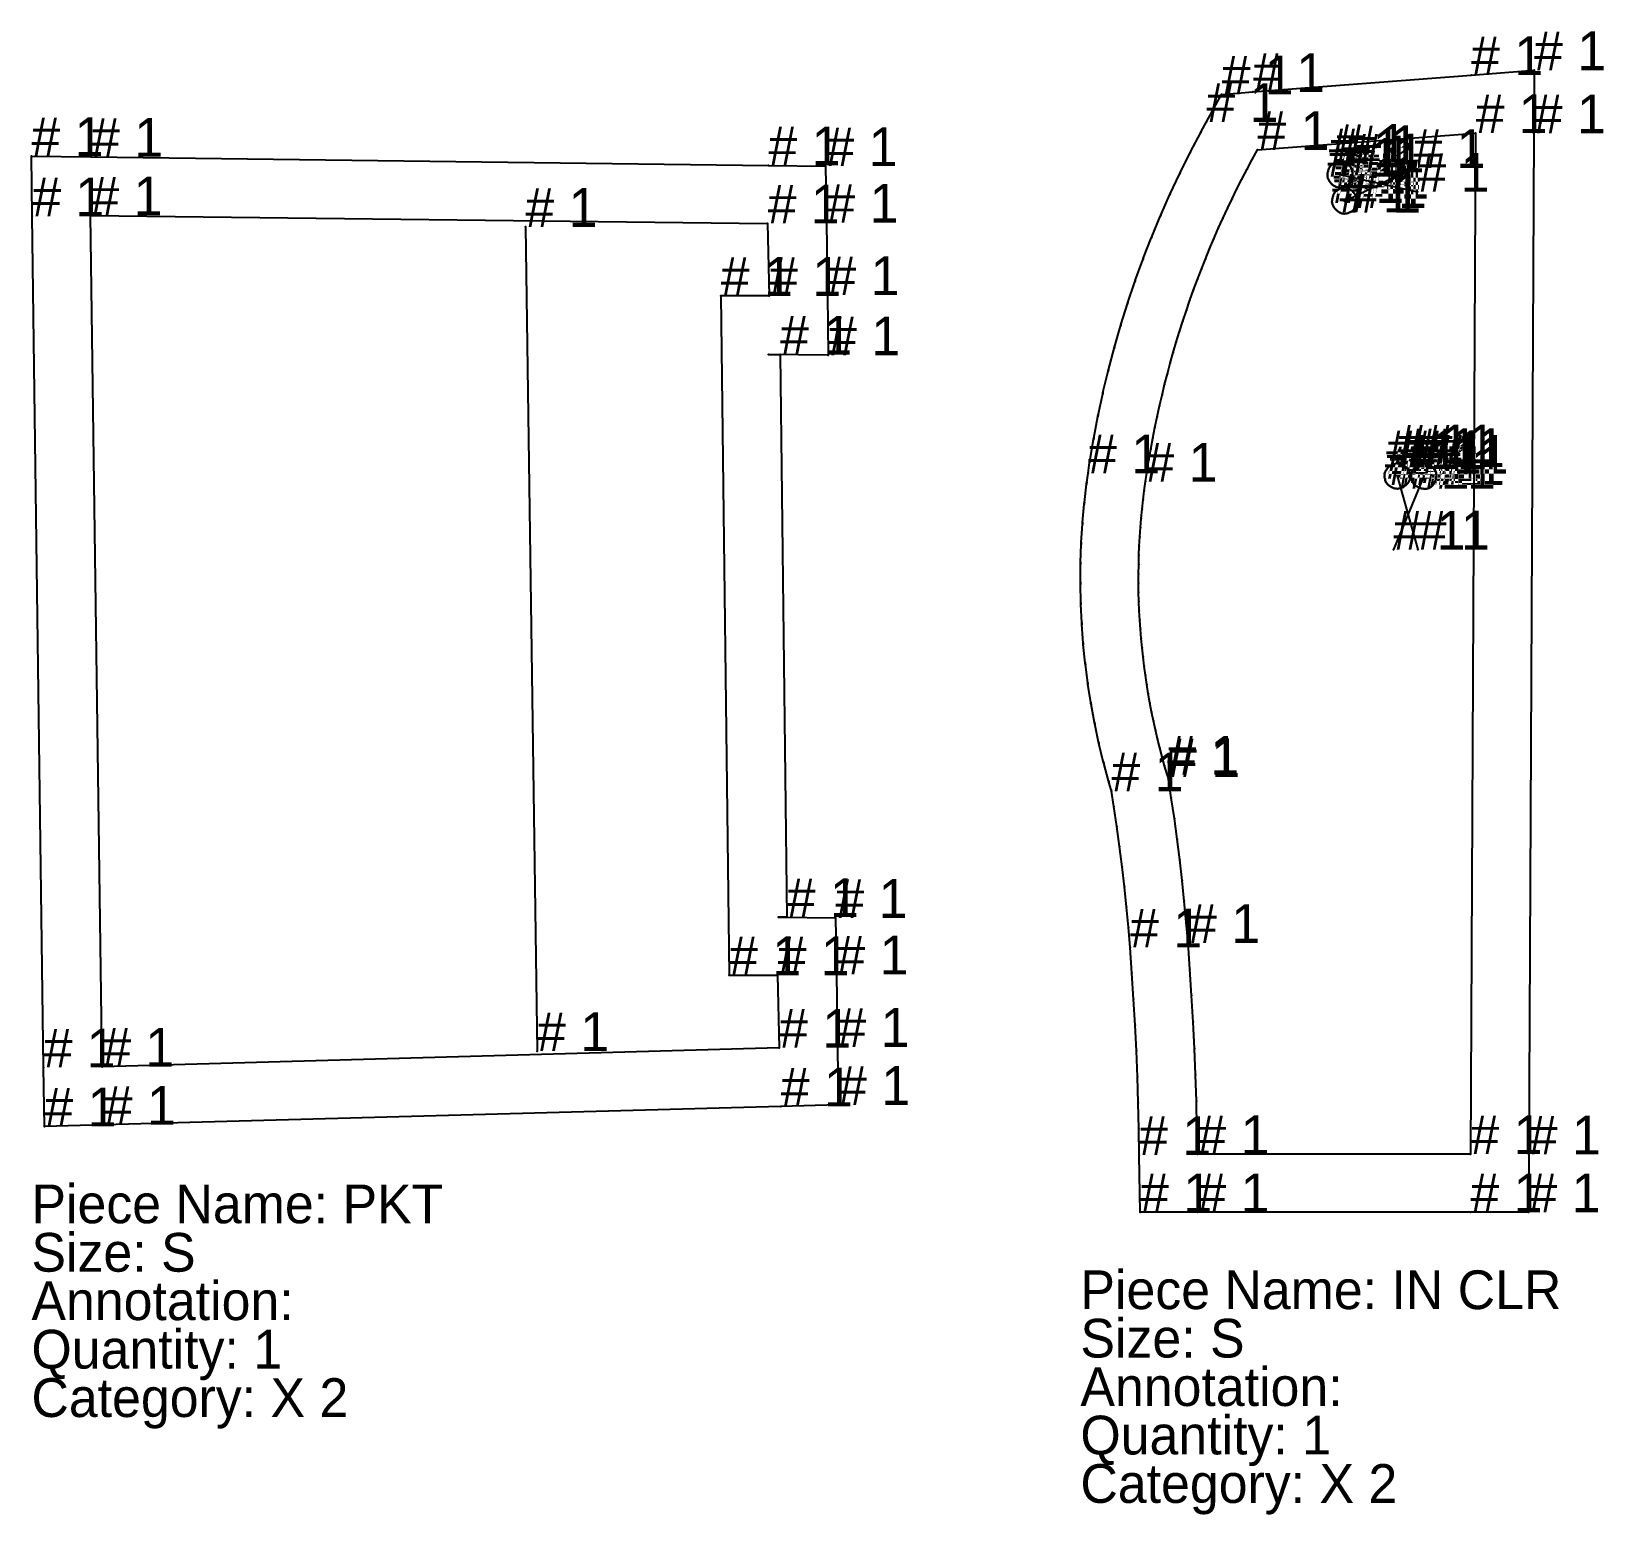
# Model space of a CAD drawing. Extents: x 0 to 5390, y -290 to 286.
# Drawn here: x 2471.5 to 2796, y -180.3 to 125.9 of the extents above; entities that cross this region are included whole.
import ezdxf

# ---------------------------------------------------------------- set-up
doc = ezdxf.new("R2010")
doc.units = 0

# ---------------------------------------------------------------- blocks, each defined once
blk = doc.blocks.new('IN_CLRS')
at = {"layer": '1'}
blk.add_lwpolyline([(93.64, 117.9), (93.58, 104.86), (92.53, -105.96), (92.47, -117.9), (80.53, -117.9), (24.14, -117.9), (12.32, -117.9), (12.14, -106.08), (12.06, -100.67), (11.93, -95.31), (11.76, -89.96), (11.55, -84.6), (11.29, -79.25), (10.99, -73.9), (10.64, -68.56), (10.25, -63.22), (9.9, -59.05), (9.51, -54.88), (9.07, -50.72), (8.6, -46.56), (8.07, -42.41), (7.51, -38.26), (6.9, -34.12), (6.4, -30.98), (6.36, -30.71), (5.89, -29.11), (5.85, -28.98), (5.81, -28.84), (4.81, -25.15), (4.77, -25), (4.73, -24.84), (3.83, -21.12), (3.8, -20.96), (3.76, -20.81), (2.96, -17.07), (2.93, -16.91), (2.9, -16.75), (2.21, -12.99), (2.18, -12.83), (2.15, -12.67), (1.56, -8.89), (1.53, -8.73), (1.51, -8.57), (1.02, -4.78), (1, -4.62), (0.99, -4.46), (0.6, -0.66), (0.58, -0.49), (0.57, -0.33), (0.29, 3.48), (0.28, 3.64), (0.27, 3.81), (0.09, 7.62), (0.08, 7.79), (0.08, 7.95), (0, 11.77), (0, 11.93), (0, 12.1), (0.03, 15.92), (0.03, 16.08), (0.04, 16.24), (0.17, 20.06), (0.17, 20.22), (0.18, 20.39), (0.42, 24.2), (0.43, 24.36), (0.44, 24.53), (0.78, 28.33), (0.8, 28.5), (0.82, 28.66), (1.26, 32.45), (1.28, 32.61), (1.3, 32.78), (1.58, 34.67), (1.9, 36.91), (1.92, 37.05), (1.94, 37.18), (2.69, 41.66), (2.72, 41.8), (2.74, 41.93), (3.59, 46.39), (3.62, 46.53), (3.65, 46.66), (4.6, 51.1), (4.63, 51.24), (4.66, 51.37), (5.72, 55.79), (5.75, 55.92), (5.78, 56.05), (6.94, 60.44), (6.98, 60.58), (7.01, 60.71), (8.27, 65.07), (8.31, 65.2), (8.35, 65.34), (9.7, 69.67), (9.74, 69.8), (9.78, 69.93), (11.24, 74.23), (11.28, 74.36), (11.33, 74.49), (12.88, 78.76), (12.92, 78.89), (12.97, 79.02), (14.62, 83.25), (14.67, 83.38), (14.72, 83.5), (16.46, 87.7), (16.52, 87.82), (16.57, 87.95), (18.41, 92.1), (18.47, 92.23), (18.52, 92.35), (20.45, 96.46), (20.51, 96.59), (20.57, 96.71), (22.6, 100.77), (22.66, 100.9), (22.72, 101.02), (24.84, 105.04), (24.89, 105.13), (24.94, 105.22), (26.03, 107.21), (29.15, 112.9), (35.62, 113.4), (80.65, 116.89)], close=True, dxfattribs=at)
at = {"layer": '14'}
blk.add_lwpolyline([(81.58, 104.92), (80.53, -105.9), (24.14, -105.9), (24.06, -100.44), (23.93, -94.98), (23.76, -89.53), (23.54, -84.07), (23.27, -78.62), (22.96, -73.17), (22.61, -67.73), (22.21, -62.29), (21.85, -57.99), (21.45, -53.7), (21, -49.41), (20.51, -45.13), (19.97, -40.85), (19.39, -36.58), (18.76, -32.31), (18.09, -28.06), (17.93, -27.54), (17.39, -25.71), (16.88, -23.87), (16.39, -22.02), (15.93, -20.16), (15.5, -18.3), (15.09, -16.44), (14.7, -14.57), (14.34, -12.69), (14.01, -10.81), (13.7, -8.92), (13.41, -7.03), (13.16, -5.14), (12.92, -3.24), (12.72, -1.34), (12.54, 0.56), (12.38, 2.46), (12.25, 4.37), (12.15, 6.28), (12.08, 8.19), (12.02, 10.1), (12, 12.01), (12, 13.92), (12.03, 15.83), (12.08, 17.74), (12.16, 19.65), (12.27, 21.55), (12.4, 23.46), (12.55, 25.36), (12.74, 27.27), (12.94, 29.17), (13.18, 31.06), (13.44, 32.95), (13.78, 35.2), (14.14, 37.44), (14.53, 39.68), (14.94, 41.91), (15.38, 44.14), (15.85, 46.36), (16.33, 48.58), (16.85, 50.79), (17.39, 53), (17.96, 55.2), (18.55, 57.39), (19.16, 59.58), (19.8, 61.76), (20.47, 63.93), (21.15, 66.09), (21.87, 68.25), (22.61, 70.4), (23.37, 72.54), (24.16, 74.67), (24.97, 76.79), (25.8, 78.9), (26.66, 81), (27.55, 83.09), (28.45, 85.18), (29.38, 87.25), (30.34, 89.31), (31.32, 91.36), (32.32, 93.4), (33.34, 95.42), (34.39, 97.44), (35.46, 99.44), (36.55, 101.43)], close=True, dxfattribs=at)
at = {"layer": '2'}
for p in [(93.64, 117.9), (93.64, 117.9), (29.15, 112.9), (81.58, 104.92), (81.58, 104.92), (36.55, 101.43), (68.72, 97.72), (68.72, 97.72), (50.99, 95.89), (50.99, 95.89), (50.99, 95.89), (50.99, 95.89), (50.99, 95.89), (53.57, 96.35), (53.57, 96.35), (53.57, 96.35), (56.15, 96.8), (56.15, 96.8), (56.15, 96.8), (56.15, 96.8), (56.15, 96.8), (54.48, 90.87), (54.48, 90.87), (54.48, 90.87), (57.1, 91.4), (57.1, 91.4), (57.1, 91.4), (57.1, 91.4), (57.1, 91.4), (69.6, 92.8), (69.6, 92.8), (51.94, 90.49), (51.94, 90.49), (51.94, 90.49), (51.94, 90.49), (51.94, 90.49), (65.42, 36.71), (65.42, 36.71), (65.42, 36.71), (65.42, 36.71), (65.42, 36.71), (70.91, 36.71), (70.91, 36.71), (70.91, 36.71), (70.91, 36.71), (70.91, 36.71), (65.36, 34.14), (65.36, 34.14), (65.36, 34.14), (70.91, 34.09), (70.91, 34.09), (70.91, 34.09), (65.42, 31.47), (65.42, 31.47), (65.42, 31.47), (65.42, 31.47), (65.42, 31.47), (70.91, 31.47), (70.91, 31.47), (70.91, 31.47), (70.91, 31.47), (70.91, 31.47), (64.63, 18.92), (64.63, 18.92), (69.63, 18.93), (69.63, 18.93), (24.14, -105.9), (80.53, -105.9), (12.32, -117.9), (24.14, -117.9), (80.53, -117.9), (92.47, -117.9)]:
    blk.add_point(p, dxfattribs=at)
at = {"layer": '3'}
for p in [(80.65, 116.89), (35.62, 113.4), (26.03, 107.21), (24.84, 105.04), (24.89, 105.13), (24.94, 105.22), (93.58, 104.86), (22.6, 100.77), (22.66, 100.9), (22.72, 101.02), (34.39, 97.44), (35.46, 99.44), (51.21, 97.39), (51.31, 97.62), (51.42, 97.85), (51.53, 98.01), (51.65, 98.17), (51.78, 98.31), (51.93, 98.43), (52.09, 98.54), (52.26, 98.64), (52.44, 98.72), (52.62, 98.78), (52.93, 98.85), (53.24, 98.89), (53.56, 98.9), (53.87, 98.88), (54.19, 98.83), (54.49, 98.74), (54.79, 98.63), (55.07, 98.49), (55.29, 98.35), (55.49, 98.18), (55.67, 97.99), (55.82, 97.78), (55.95, 97.55), (20.45, 96.46), (20.51, 96.59), (20.57, 96.71), (33.34, 95.42), (50.98, 96.15), (50.99, 96.4), (51.01, 96.65), (51.06, 96.9), (51.09, 95.59), (51.13, 97.15), (51.22, 95.3), (51.38, 95.03), (51.56, 94.77), (51.77, 94.53), (52, 94.31), (52.25, 94.12), (55.05, 94.14), (55.21, 94.26), (55.35, 94.39), (55.49, 94.53), (55.61, 94.68), (55.71, 94.85), (55.83, 95.07), (55.93, 95.31), (56.01, 95.55), (56.04, 97.31), (56.07, 95.79), (56.11, 97.06), (56.12, 96.04), (56.15, 96.29), (56.16, 96.55), (18.41, 92.1), (18.47, 92.23), (18.52, 92.35), (31.32, 91.36), (32.32, 93.4), (51.94, 90.99), (51.97, 91.24), (52.02, 91.49), (52.08, 91.73), (52.16, 91.97), (52.26, 92.21), (52.38, 92.43), (52.48, 92.6), (52.52, 93.95), (52.6, 92.75), (52.74, 92.89), (52.75, 93.83), (52.88, 93.02), (53, 93.75), (53.04, 93.13), (53.21, 93.23), (53.25, 93.7), (53.39, 93.31), (53.51, 93.68), (53.57, 93.37), (53.77, 93.69), (53.81, 93.48), (54.03, 93.73), (54.06, 93.55), (54.28, 93.8), (54.32, 93.59), (54.52, 93.9), (54.58, 93.6), (54.7, 93.97), (54.84, 93.58), (54.88, 94.05), (55.09, 93.53), (55.34, 93.44), (55.57, 93.33), (55.84, 93.16), (56.09, 92.97), (56.32, 92.75), (56.53, 92.51), (56.71, 92.26), (56.87, 91.98), (57, 91.69), (57.1, 90.89), (57.11, 91.14), (16.46, 87.7), (16.52, 87.82), (16.57, 87.95), (30.34, 89.31), (51.93, 90.74), (52.04, 90.18), (52.17, 89.9), (52.33, 89.62), (52.51, 89.36), (52.72, 89.12), (52.95, 88.9), (53.2, 88.71), (53.47, 88.54), (53.71, 88.43), (53.95, 88.34), (54.21, 88.29), (54.47, 88.27), (54.73, 88.28), (54.98, 88.32), (55.23, 88.39), (55.47, 88.5), (55.65, 88.56), (55.83, 88.64), (56, 88.74), (56.16, 88.85), (56.31, 88.98), (56.44, 89.12), (56.56, 89.27), (56.66, 89.44), (56.78, 89.67), (56.88, 89.9), (56.96, 90.14), (57.03, 90.38), (57.07, 90.63), (28.45, 85.18), (29.38, 87.25), (14.62, 83.25), (14.67, 83.38), (14.72, 83.5), (27.55, 83.09), (12.88, 78.76), (12.92, 78.89), (12.97, 79.02), (25.8, 78.9), (26.66, 81), (24.16, 74.67), (24.97, 76.79), (11.24, 74.23), (11.28, 74.36), (11.33, 74.49), (23.37, 72.54), (9.7, 69.67), (9.74, 69.8), (9.78, 69.93), (21.87, 68.25), (22.61, 70.4), (8.27, 65.07), (8.31, 65.2), (8.35, 65.34), (21.15, 66.09), (19.8, 61.76), (20.47, 63.93), (6.94, 60.44), (6.98, 60.58), (7.01, 60.71), (19.16, 59.58), (5.72, 55.79), (5.75, 55.92), (5.78, 56.05), (17.96, 55.2), (18.55, 57.39), (17.39, 53), (4.6, 51.1), (4.63, 51.24), (4.66, 51.37), (16.85, 50.79), (3.59, 46.39), (3.62, 46.53), (3.65, 46.66), (15.85, 46.36), (16.33, 48.58), (15.38, 44.14), (2.69, 41.66), (2.72, 41.8), (2.74, 41.93), (14.53, 39.68), (14.94, 41.91), (1.9, 36.91), (1.92, 37.05), (1.94, 37.18), (14.14, 37.44), (63.45, 35.78), (63.69, 35.99), (63.94, 36.18), (64.22, 36.35), (64.5, 36.48), (64.8, 36.59), (65.11, 36.67), (65.67, 36.68), (65.92, 36.63), (66.16, 36.55), (66.4, 36.47), (66.63, 36.36), (66.85, 36.24), (67.06, 36.1), (67.26, 35.94), (67.41, 35.81), (68.94, 35.78), (69.18, 35.99), (69.43, 36.18), (69.71, 36.35), (69.99, 36.48), (70.29, 36.59), (70.6, 36.67), (71.16, 36.68), (71.41, 36.63), (71.66, 36.56), (71.89, 36.47), (72.12, 36.36), (72.35, 36.24), (72.56, 36.1), (72.76, 35.94), (72.91, 35.81), (1.28, 32.61), (1.3, 32.78), (1.58, 34.67), (13.44, 32.95), (13.78, 35.2), (62.76, 34.1), (62.77, 34.36), (62.79, 33.84), (62.8, 34.61), (62.85, 33.58), (62.87, 34.86), (62.88, 33.39), (62.93, 33.2), (62.96, 35.11), (63, 33.02), (63.08, 32.84), (63.09, 35.33), (63.18, 32.68), (63.24, 35.54), (63.3, 32.52), (67.54, 35.67), (67.59, 32.64), (67.65, 35.51), (67.74, 32.86), (67.75, 35.35), (67.84, 35.17), (67.87, 33.08), (67.9, 34.99), (67.95, 34.8), (67.97, 33.32), (67.98, 34.6), (68.03, 33.58), (68.04, 34.35), (68.07, 34.09), (68.07, 33.83), (68.25, 34.1), (68.26, 34.36), (68.28, 33.84), (68.29, 34.61), (68.34, 33.58), (68.36, 34.86), (68.37, 33.39), (68.42, 33.2), (68.45, 35.11), (68.49, 33.02), (68.57, 32.84), (68.58, 35.33), (68.67, 32.68), (68.73, 35.54), (68.79, 32.52), (72.95, 32.5), (73.04, 35.67), (73.11, 32.77), (73.15, 35.51), (73.25, 35.35), (73.25, 33.06), (73.33, 35.17), (73.35, 33.35), (73.4, 34.99), (73.43, 33.66), (73.44, 34.8), (73.47, 34.6), (73.47, 33.97), (73.49, 34.29), (1.26, 32.45), (13.18, 31.06), (63.43, 32.38), (63.57, 32.24), (63.77, 32.09), (63.99, 31.95), (64.21, 31.83), (64.44, 31.72), (64.68, 31.63), (64.92, 31.56), (65.17, 31.51), (65.73, 31.52), (66.04, 31.6), (66.34, 31.71), (66.62, 31.84), (66.89, 32.01), (67.15, 32.2), (67.38, 32.41), (68.92, 32.38), (69.06, 32.24), (69.26, 32.09), (69.48, 31.95), (69.7, 31.83), (69.93, 31.72), (70.17, 31.63), (70.41, 31.56), (70.66, 31.51), (71.17, 31.47), (71.43, 31.49), (71.69, 31.54), (71.93, 31.63), (72.17, 31.74), (72.39, 31.89), (72.58, 32.05), (72.76, 32.24), (0.78, 28.33), (0.8, 28.5), (0.82, 28.66), (12.74, 27.27), (12.94, 29.17), (0.42, 24.2), (0.43, 24.36), (0.44, 24.53), (12.4, 23.46), (12.55, 25.36), (0.17, 20.22), (0.17, 20.06), (0.18, 20.39), (12.16, 19.65), (12.27, 21.55), (0.04, 16.24), (12.08, 17.74), (0.03, 16.08), (0.03, 15.92), (12, 13.92), (12.03, 15.83), (0, 12.1), (0, 11.93), (0, 11.77), (12, 12.01), (12.02, 10.1), (0.08, 7.95), (0.08, 7.79), (0.09, 7.62), (12.08, 8.19), (0.27, 3.81), (0.28, 3.64), (0.29, 3.48), (12.15, 6.28), (12.25, 4.37), (12.38, 2.46), (12.54, 0.56), (0.57, -0.33), (0.58, -0.49), (0.6, -0.66), (12.72, -1.34), (12.92, -3.24), (0.99, -4.46), (1, -4.62), (1.02, -4.78), (13.16, -5.14), (1.51, -8.57), (1.53, -8.73), (1.56, -8.89), (13.41, -7.03), (13.7, -8.92), (2.15, -12.67), (2.18, -12.83), (14.01, -10.81), (14.34, -12.69), (2.21, -12.99), (14.7, -14.57), (2.9, -16.75), (2.93, -16.91), (2.96, -17.07), (15.09, -16.44), (15.5, -18.3), (3.76, -20.81), (3.8, -20.96), (3.83, -21.12), (15.93, -20.16), (16.39, -22.02), (4.73, -24.84), (4.77, -25), (4.81, -25.15), (16.88, -23.87), (17.39, -25.71), (5.81, -28.84), (5.85, -28.98), (5.89, -29.11), (17.93, -27.54), (18.09, -28.06), (6.36, -30.71), (6.4, -30.98), (18.76, -32.31), (6.9, -34.12), (7.51, -38.26), (19.39, -36.58), (19.97, -40.85), (8.07, -42.41), (20.51, -45.13), (8.6, -46.56), (9.07, -50.72), (21, -49.41), (9.51, -54.88), (21.45, -53.7), (21.85, -57.99), (9.9, -59.05), (10.25, -63.22), (22.21, -62.29), (22.61, -67.73), (10.64, -68.56), (10.99, -73.9), (22.96, -73.17), (11.29, -79.25), (23.27, -78.62), (23.54, -84.07), (11.55, -84.6), (11.76, -89.96), (23.76, -89.53), (11.93, -95.31), (23.93, -94.98), (24.06, -100.44), (12.06, -100.67), (12.14, -106.08), (92.53, -105.96)]:
    blk.add_point(p, dxfattribs=at)
at = {"layer": '4'}
blk.add_point((6.4, -30.98, 10), dxfattribs=at)
at = {"layer": '8'}
for p, q in [((54.48, 90.87), (68.72, 97.72)), ((53.57, 96.35), (69.6, 92.8)), ((70.91, 34.09), (64.63, 18.92)), ((65.36, 34.14), (69.63, 18.93))]:
    blk.add_line(p, q, dxfattribs=at)
for points in [[(56.15, 96.8), (56.11, 97.06), (56.04, 97.31), (55.95, 97.55), (55.82, 97.78), (55.67, 97.99), (55.49, 98.18), (55.29, 98.35), (55.07, 98.49), (54.79, 98.63), (54.49, 98.74), (54.19, 98.83), (53.87, 98.88), (53.56, 98.9), (53.24, 98.89), (52.93, 98.85), (52.62, 98.78), (52.44, 98.72), (52.26, 98.64), (52.09, 98.54), (51.93, 98.43), (51.78, 98.31), (51.65, 98.17), (51.53, 98.01), (51.42, 97.85), (51.31, 97.62), (51.21, 97.39), (51.13, 97.15), (51.06, 96.9), (51.01, 96.65), (50.99, 96.4), (50.98, 96.15), (50.99, 95.89)], [(50.99, 95.89), (51.09, 95.59), (51.22, 95.3), (51.38, 95.03), (51.56, 94.77), (51.77, 94.53), (52, 94.31), (52.25, 94.12), (52.52, 93.95), (52.75, 93.83), (53, 93.75), (53.25, 93.7), (53.51, 93.68), (53.77, 93.69), (54.03, 93.73), (54.28, 93.8), (54.52, 93.9), (54.7, 93.97), (54.88, 94.05), (55.05, 94.14), (55.21, 94.26), (55.35, 94.39), (55.49, 94.53), (55.61, 94.68), (55.71, 94.85), (55.83, 95.07), (55.93, 95.31), (56.01, 95.55), (56.07, 95.79), (56.12, 96.04), (56.15, 96.29), (56.16, 96.55), (56.15, 96.8)], [(57.1, 91.4), (57, 91.69), (56.87, 91.98), (56.71, 92.26), (56.53, 92.51), (56.32, 92.75), (56.09, 92.97), (55.84, 93.16), (55.57, 93.33), (55.34, 93.44), (55.09, 93.53), (54.84, 93.58), (54.58, 93.6), (54.32, 93.59), (54.06, 93.55), (53.81, 93.48), (53.57, 93.37), (53.39, 93.31), (53.21, 93.23), (53.04, 93.13), (52.88, 93.02), (52.74, 92.89), (52.6, 92.75), (52.48, 92.6), (52.38, 92.43), (52.26, 92.21), (52.16, 91.97), (52.08, 91.73), (52.02, 91.49), (51.97, 91.24), (51.94, 90.99), (51.93, 90.74), (51.94, 90.49)], [(51.94, 90.49), (52.04, 90.18), (52.17, 89.9), (52.33, 89.62), (52.51, 89.36), (52.72, 89.12), (52.95, 88.9), (53.2, 88.71), (53.47, 88.54), (53.71, 88.43), (53.95, 88.34), (54.21, 88.29), (54.47, 88.27), (54.73, 88.28), (54.98, 88.32), (55.23, 88.39), (55.47, 88.5), (55.65, 88.56), (55.83, 88.64), (56, 88.74), (56.16, 88.85), (56.31, 88.98), (56.44, 89.12), (56.56, 89.27), (56.66, 89.44), (56.78, 89.67), (56.88, 89.9), (56.96, 90.14), (57.03, 90.38), (57.07, 90.63), (57.1, 90.89), (57.11, 91.14), (57.1, 91.4)], [(65.42, 36.71), (65.11, 36.67), (64.8, 36.59), (64.5, 36.48), (64.22, 36.35), (63.94, 36.18), (63.69, 35.99), (63.45, 35.78), (63.24, 35.54), (63.09, 35.33), (62.96, 35.11), (62.87, 34.86), (62.8, 34.61), (62.77, 34.36), (62.76, 34.1), (62.79, 33.84), (62.85, 33.58), (62.88, 33.39), (62.93, 33.2), (63, 33.02), (63.08, 32.84), (63.18, 32.68), (63.3, 32.52), (63.43, 32.38), (63.57, 32.24), (63.77, 32.09), (63.99, 31.95), (64.21, 31.83), (64.44, 31.72), (64.68, 31.63), (64.92, 31.56), (65.17, 31.51), (65.42, 31.47)], [(65.42, 31.47), (65.73, 31.52), (66.04, 31.6), (66.34, 31.71), (66.62, 31.84), (66.89, 32.01), (67.15, 32.2), (67.38, 32.41), (67.59, 32.64), (67.74, 32.86), (67.87, 33.08), (67.97, 33.32), (68.03, 33.58), (68.07, 33.83), (68.07, 34.09), (68.04, 34.35), (67.98, 34.6), (67.95, 34.8), (67.9, 34.99), (67.84, 35.17), (67.75, 35.35), (67.65, 35.51), (67.54, 35.67), (67.41, 35.81), (67.26, 35.94), (67.06, 36.1), (66.85, 36.24), (66.63, 36.36), (66.4, 36.47), (66.16, 36.55), (65.92, 36.63), (65.67, 36.68), (65.42, 36.71)], [(70.91, 36.71), (70.6, 36.67), (70.29, 36.59), (69.99, 36.48), (69.71, 36.35), (69.43, 36.18), (69.18, 35.99), (68.94, 35.78), (68.73, 35.54), (68.58, 35.33), (68.45, 35.11), (68.36, 34.86), (68.29, 34.61), (68.26, 34.36), (68.25, 34.1), (68.28, 33.84), (68.34, 33.58), (68.37, 33.39), (68.42, 33.2), (68.49, 33.02), (68.57, 32.84), (68.67, 32.68), (68.79, 32.52), (68.92, 32.38), (69.06, 32.24), (69.26, 32.09), (69.48, 31.95), (69.7, 31.83), (69.93, 31.72), (70.17, 31.63), (70.41, 31.56), (70.66, 31.51), (70.91, 31.47)], [(70.91, 31.47), (71.17, 31.47), (71.43, 31.49), (71.69, 31.54), (71.93, 31.63), (72.17, 31.74), (72.39, 31.89), (72.58, 32.05), (72.76, 32.24), (72.95, 32.5), (73.11, 32.77), (73.25, 33.06), (73.35, 33.35), (73.43, 33.66), (73.47, 33.97), (73.49, 34.29), (73.47, 34.6), (73.44, 34.8), (73.4, 34.99), (73.33, 35.17), (73.25, 35.35), (73.15, 35.51), (73.04, 35.67), (72.91, 35.81), (72.76, 35.94), (72.56, 36.1), (72.35, 36.24), (72.12, 36.36), (71.89, 36.47), (71.66, 36.56), (71.41, 36.63), (71.16, 36.68), (70.91, 36.71)]]:
    blk.add_lwpolyline(points, dxfattribs=at)
for p in [(50.99, 95.89), (53.57, 96.35), (56.15, 96.8), (54.48, 90.87), (57.1, 91.4), (51.94, 90.49), (65.42, 36.71), (70.91, 36.71), (65.36, 34.14), (70.91, 34.09), (65.42, 31.47), (70.91, 31.47)]:
    blk.add_point(p, dxfattribs=at)
at = {"layer": '1'}
for s, p in [('# 1', (80.65, 116.89)), ('# 1', (93.64, 117.9)), ('# 1', (93.64, 117.9)), ('# 1', (29.15, 112.9)), ('# 1', (35.62, 113.4)), ('# 1', (26.03, 107.21)), ('# 1', (93.58, 104.86)), ('# 1', (1.58, 34.67)), ('# 1', (6.4, -30.98)), ('# 1', (10.25, -63.22)), ('# 1', (12.14, -106.08)), ('# 1', (92.53, -105.96)), ('# 1', (12.32, -117.9)), ('# 1', (24.14, -117.9)), ('# 1', (80.53, -117.9)), ('# 1', (92.47, -117.9)), ('Piece Name: IN CLR', (0, -137.9)), ('Size: S', (0, -147.9)), ('Annotation: ', (0, -157.9)), ('Quantity: 1', (0, -167.9)), ('Category: X 2', (0, -177.9))]:
    blk.add_text(s, height=8, dxfattribs=at).set_placement(p)
at = {"layer": '14'}
for p in [(81.58, 104.92), (81.58, 104.92), (36.55, 101.43), (13.44, 32.95), (17.93, -27.54), (18.09, -28.06), (22.21, -62.29), (24.14, -105.9), (80.53, -105.9)]:
    blk.add_text('# 1', height=8, dxfattribs=at).set_placement(p)
at = {"layer": '4'}
blk.add_text('# 1', height=8, dxfattribs=at).set_placement((6.4, -30.98))
at = {"layer": '8'}
for p in [(50.99, 95.89), (50.99, 95.89), (50.99, 95.89), (51.42, 97.85), (52.62, 98.78), (53.57, 96.35), (53.57, 96.35), (55.07, 98.49), (56.15, 96.8), (56.15, 96.8), (56.15, 96.8), (68.72, 97.72), (52.52, 93.95), (53.57, 93.37), (54.52, 93.9), (55.57, 93.33), (55.71, 94.85), (69.6, 92.8), (51.94, 90.49), (51.94, 90.49), (51.94, 90.49), (52.38, 92.43), (54.48, 90.87), (54.48, 90.87), (56.66, 89.44), (57.1, 91.4), (57.1, 91.4), (57.1, 91.4), (53.47, 88.54), (55.47, 88.5), (63.24, 35.54), (65.42, 36.71), (65.42, 36.71), (65.42, 36.71), (67.26, 35.94), (67.98, 34.6), (68.73, 35.54), (70.91, 36.71), (70.91, 36.71), (70.91, 36.71), (72.76, 35.94), (73.47, 34.6), (62.85, 33.58), (63.57, 32.24), (65.36, 34.14), (65.36, 34.14), (65.42, 31.47), (65.42, 31.47), (65.42, 31.47), (67.59, 32.64), (68.34, 33.58), (69.06, 32.24), (70.91, 34.09), (70.91, 34.09), (70.91, 31.47), (70.91, 31.47), (70.91, 31.47), (72.76, 32.24), (64.63, 18.92), (69.63, 18.93)]:
    blk.add_text('# 1', height=8, dxfattribs=at).set_placement(p)
blk = doc.blocks.new('PKTS')
at = {"layer": '1'}
blk.add_lwpolyline([(154.56, 59.18), (155.9, -56.95), (154.18, -56.96), (165.99, -57.11), (166.15, -68.79), (166.36, -83.75), (166.53, -95.72), (154.69, -96.04), (14.95, -99.84), (2.67, -100.17), (2.51, -88), (0.17, 87.74), (0, 100.17), (12.32, 100.02), (152.13, 98.25), (163.93, 98.1), (164.09, 86.41), (164.3, 71.46), (164.47, 59.03), (152.16, 59.18)], close=True, dxfattribs=at)
at = {"layer": '14'}
blk.add_lwpolyline([(142.29, 71.3), (144.03, -68.96), (154.03, -68.96), (154.36, -83.92), (14.62, -87.84), (12.16, 87.9), (151.97, 86.25), (152.3, 71.3)], close=True, dxfattribs=at)
at = {"layer": '2'}
for p in [(0, 100.17), (163.93, 98.1), (12.16, 87.9), (101.98, 85.55), (101.98, 85.55), (101.98, 85.55), (151.97, 86.25), (142.29, 71.3), (142.29, 71.3), (152.3, 71.3), (154.56, 59.18), (154.56, 59.18), (164.47, 59.03), (155.9, -56.95), (165.99, -57.11), (144.03, -68.96), (154.03, -68.96), (154.36, -83.92), (104.36, -84.62), (104.36, -84.62), (14.62, -87.84), (166.53, -95.72), (2.67, -100.17)]:
    blk.add_point(p, dxfattribs=at)
at = {"layer": '3'}
for p in [(12.32, 100.02), (152.13, 98.25), (0.17, 87.74), (164.09, 86.41), (164.3, 71.46), (152.16, 59.18), (154.18, -56.96), (166.15, -68.79), (166.36, -83.75), (2.51, -88), (154.69, -96.04), (14.95, -99.84)]:
    blk.add_point(p, dxfattribs=at)
at = {"layer": '8'}
blk.add_line((101.98, 85.55), (104.36, -84.62), dxfattribs=at)
blk.add_point((101.98, 85.55), dxfattribs=at)
at = {"layer": '1'}
for s, p in [('# 1', (0, 100.17)), ('# 1', (12.32, 100.02)), ('# 1', (152.13, 98.25)), ('# 1', (163.93, 98.1)), ('# 1', (0.17, 87.74)), ('# 1', (164.09, 86.41)), ('# 1', (164.3, 71.46)), ('# 1', (154.56, 59.18)), ('# 1', (154.56, 59.18)), ('# 1', (164.47, 59.03)), ('# 1', (155.9, -56.95)), ('# 1', (165.99, -57.11)), ('# 1', (166.15, -68.79)), ('# 1', (166.36, -83.75)), ('# 1', (2.51, -88)), ('# 1', (154.69, -96.04)), ('# 1', (166.53, -95.72)), ('# 1', (2.67, -100.17)), ('# 1', (14.95, -99.84)), ('Piece Name: PKT', (0, -120.17)), ('Size: S', (0, -130.17)), ('Annotation: ', (0, -140.17)), ('Quantity: 1', (0, -150.17)), ('Category: X 2', (0, -160.17))]:
    blk.add_text(s, height=8, dxfattribs=at).set_placement(p)
at = {"layer": '14'}
for p in [(12.16, 87.9), (151.97, 86.25), (142.29, 71.3), (142.29, 71.3), (152.3, 71.3), (144.03, -68.96), (154.03, -68.96), (154.36, -83.92), (14.62, -87.84)]:
    blk.add_text('# 1', height=8, dxfattribs=at).set_placement(p)
at = {"layer": '8'}
for p in [(101.98, 85.55), (101.98, 85.55), (104.36, -84.62)]:
    blk.add_text('# 1', height=8, dxfattribs=at).set_placement(p)

msp = doc.modelspace()

# ---------------------------------------------------------------- block references
at = {"layer": '1'}
for name, p in [('IN_CLRS', (2688.02, 0)), ('PKTS', (2471.49, 0))]:
    msp.add_blockref(name, p, dxfattribs=at)

doc.saveas('drawing.dxf')
